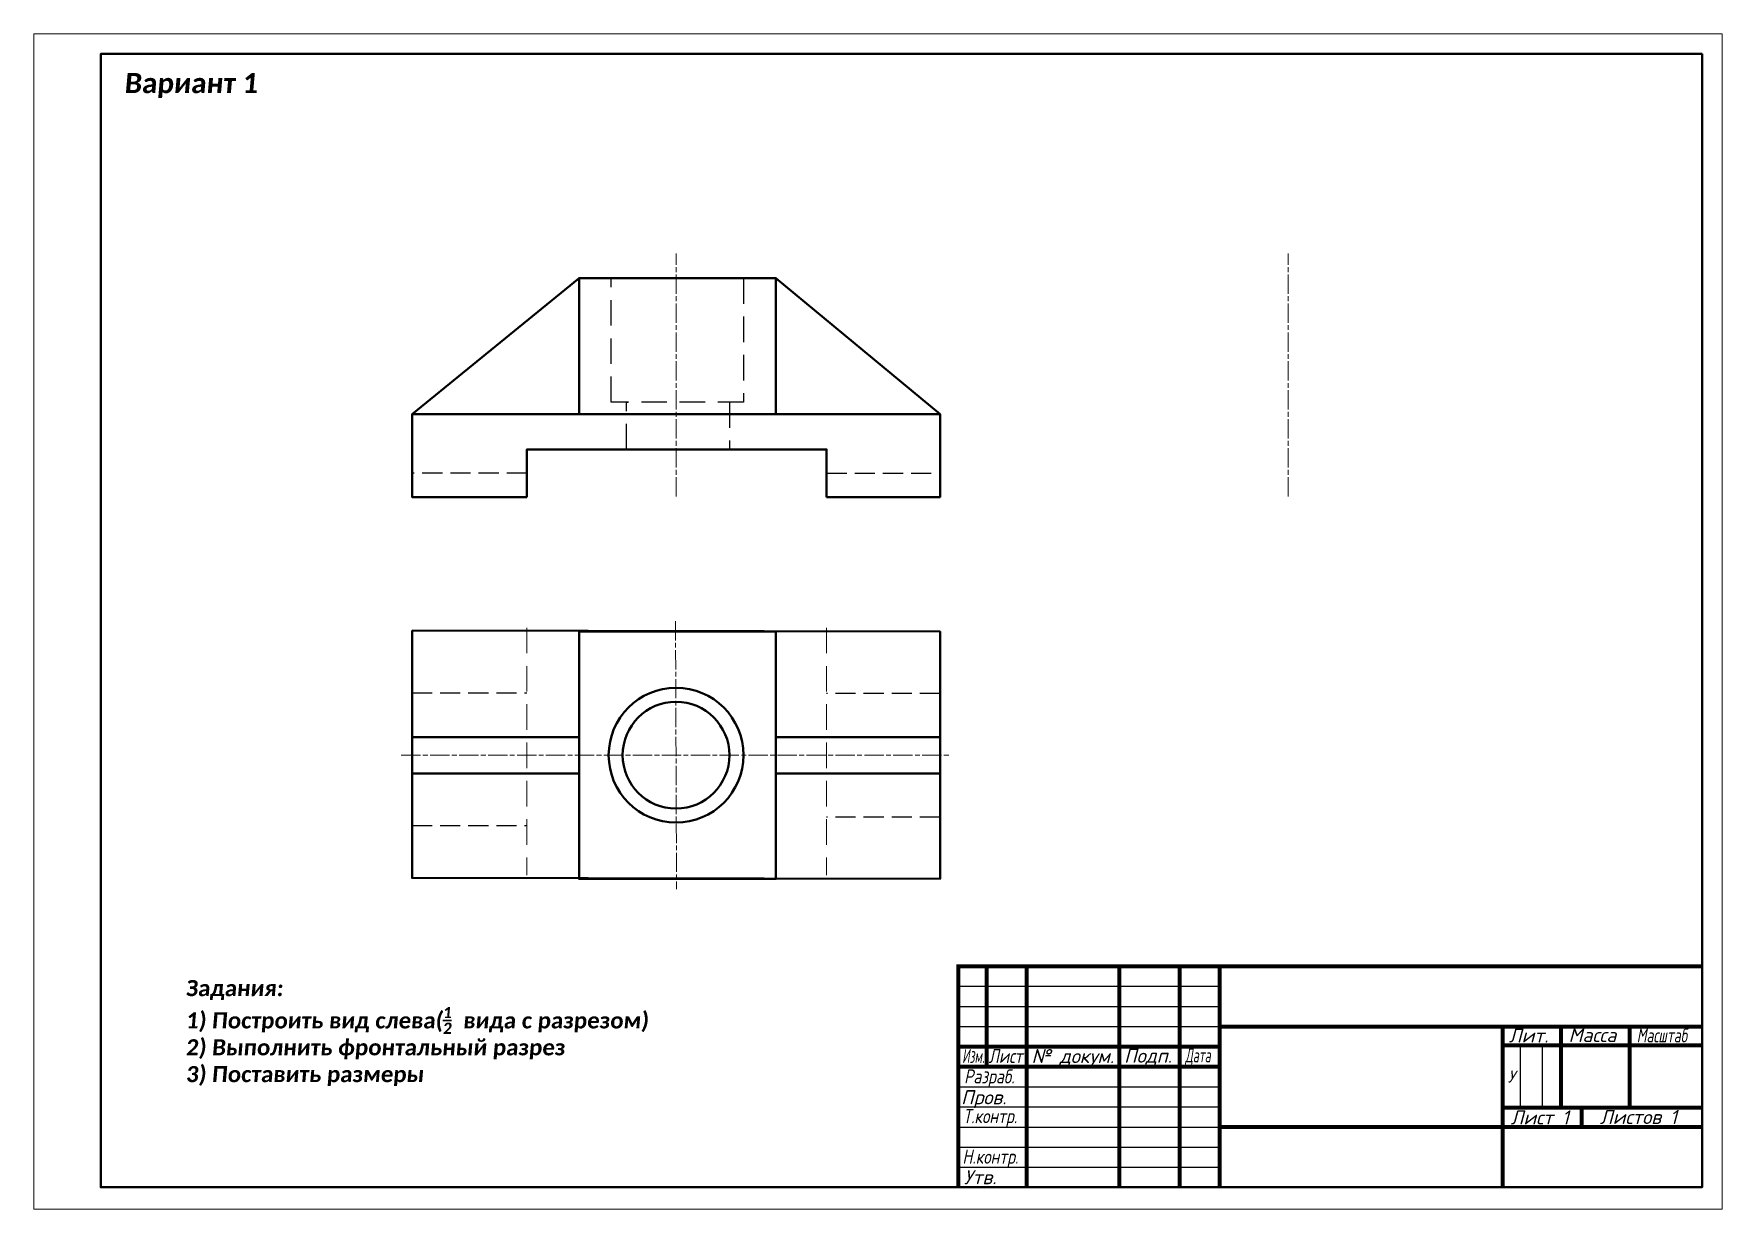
# Model space of a CAD drawing. Header units: millimetres. Extents: x 323 to 3799, y 181 to 802.
# Drawn here: x 324.2 to 744.2, y 509.9 to 802.3 of the extents above; entities that cross this region are included whole.
import ezdxf

# ---------------------------------------------------------------- set-up
doc = ezdxf.new("R2010")
doc.units = ezdxf.units.MM
for name, pattern in [('ACAD_ISO08W100', [36, 24, -3, 6, -3]), ('DASHED', [7, 5, -2, 0]), ('невидимая', [9.525, 6.35, -3.175])]:
    doc.linetypes.add(name, pattern=pattern)
doc.styles.get("Standard").update_dxf_attribs({"font": 'calibri.ttf'})
doc.styles.add('стиль1', font='calibrib.ttf', dxfattribs={"oblique": 5})

msp = doc.modelspace()

# ---------------------------------------------------------------- texts
at = {"color": 7, "lineweight": 0, "style": 'стиль1', "oblique": 5}
msp.add_text('Вариант 1', height=5, dxfattribs=at).set_placement((346.64, 787.5))
at = {"color": 5, "lineweight": 30, "insert": (361.97, 566.87), "char_height": 4, "width": 122.6531, "attachment_point": 1, "style": 'стиль1'}
msp.add_mtext('\\A1;{\\C7;Задания:\\P1) Построить вид слева(\\H0.7x;\\S1/2;\\H1.4286x;  вида с разрезом)\\P2) Выполнить фронтальный разрез\\P3) Поставить размеры}', dxfattribs=at)
at = {"char_height": 3.5}
for s, insert, width, attachment_point in [('{\\fISOCPEUR|b0|i1|c204|p34;Лит.}', (691.07, 554.84), 14.4663, 1), ('{\\fISOCPEUR|b0|i1|c204|p34;Масса}', (705.95, 554.97), 17.1298, 1), ('{\\fISOCPEUR|b0|i1|c204|p34;\\W0.7;Масштаб}', (722.91, 554.88), 18, 1), ('\\W0.6;{\\fISOCPEUR|b0|i1|c204|p34;Изм.}', (555.1, 549.73), 7, 1), ('{\\fISOCPEUR|b0|i1|c204|p34;\\W0.8;Лист}', (561.7, 549.73), 10, 1), ('{\\fISOCPEUR|b0|i1|c204|p34;№ докум.}', (572.36, 549.72), 23, 1), ('{\\fISOCPEUR|b0|i1|c204|p34;Подп.}', (601.32, 547.79), 15, 5), ('{\\fISOCPEUR|b0|i1|c204|p34;\\W0.6;Дата}', (610.6, 549.91), 10, 1), ('\\W0.8;{\\fISOCPEUR|b0|i1|c204|p34;Разраб.}', (555.59, 544.67), 17, 1), ('{\\fISOCPEUR|b0|i1|c204|p34;Пров.}', (554.84, 539.47), 17, 1), ('\\W0.8;{\\fISOCPEUR|b0|i1|c204|p34;Т.контр.}', (562.05, 532.54), 17, 5), ('{\\fISOCPEUR|b0|i1|c204|p34;Лист 1}', (691.53, 534.46), 19.6013, 1), ('{\\fISOCPEUR|b0|i1|c204|p34;Листов 1}', (713.73, 534.57), 30, 1), ('\\W0.8;{\\fISOCPEUR|b0|i1|c204|p34;Н.контр.}', (555.16, 524.7), 17, 1), ('{\\fISOCPEUR|b0|i1|c204|p34;Утв.}', (555.55, 519.59), 17, 1)]:
    msp.add_mtext(s, dxfattribs=dict(at, insert=insert, width=width, attachment_point=attachment_point))
at = {"color": 3, "insert": (691.74, 542.88), "char_height": 3, "width": 4.3536, "attachment_point": 5}
msp.add_mtext('{\\fISOCPEUR|b0|i1|c204|p34;\\C256;У}', dxfattribs=at)

# ---------------------------------------------------------------- linework, layer by layer
at = {"linetype": 'ACAD_ISO08W100', "lineweight": 15, "ltscale": 0.2}
for p, q in [((483.93, 687.18), (483.93, 747.6)), ((636.19, 687.18), (636.19, 747.6)), ((483.8, 656.16), (484.06, 589.46)), ((415.58, 622.81), (552.28, 622.81))]:
    msp.add_line(p, q, dxfattribs=at)
at = {"color": 7, "linetype": 'невидимая', "lineweight": 0}
for p, q in [((446.82, 654.52), (446.82, 592.99)), ((521.39, 654.52), (521.39, 592.99))]:
    msp.add_line(p, q, dxfattribs=at)
for p, q in [((619.17, 560.32), (619.17, 570.32)), ((554.17, 565.32), (619.17, 565.32)), ((554.17, 560.32), (619.17, 560.32)), ((554.17, 555.32), (619.17, 555.32)), ((704.03, 555.32), (689.57, 555.32)), ((693.92, 550.64), (693.92, 535.12)), ((699.39, 550.64), (699.39, 535.12)), ((554.17, 540.32), (619.17, 540.32)), ((554.17, 535.32), (619.17, 535.32)), ((554.17, 530.32), (619.17, 530.32)), ((554.17, 525.32), (619.17, 525.32)), ((554.17, 520.32), (554.17, 520.32)), ((554.17, 520.32), (554.17, 515.32)), ((554.17, 520.32), (619.17, 520.32))]:
    msp.add_line(p, q)
at = {"lineweight": 0}
msp.add_lwpolyline([(324.17, 802.26), (744.17, 802.26), (744.17, 509.87), (324.17, 509.87)], close=True, dxfattribs=at)
at = {"lineweight": 40}
for points in [[(739.17, 797.26), (739.17, 515.32), (340.82, 515.32), (340.82, 797.26)], [(459.81, 707.6), (418.26, 707.6), (459.81, 741.48), (459.81, 741.48)], [(459.81, 741.43), (508.76, 741.43), (508.76, 707.6), (459.81, 707.6)], [(508.76, 707.6), (549.6, 707.6), (508.76, 741.48), (508.76, 741.48)], [(418.26, 653.81), (549.6, 653.57), (549.6, 592.04), (418.26, 592.28)], [(459.81, 627.33), (418.26, 627.33), (418.26, 618.29), (459.81, 618.29)], [(549.6, 627.33), (508.76, 627.33), (508.76, 618.29), (549.6, 618.29)]]:
    msp.add_lwpolyline(points, close=True, dxfattribs=at)
at = {"linetype": 'невидимая', "lineweight": 25}
msp.add_lwpolyline([(467.8, 741.43), (500.7, 741.43), (500.7, 710.62), (467.8, 710.62)], close=True, dxfattribs=at)
for points in [[(471.64, 698.88), (471.64, 710.62), (472.05, 710.62)], [(497.21, 710.62), (497.21, 698.88)]]:
    msp.add_lwpolyline(points, dxfattribs=at)
at = {"lineweight": 40}
for points in [[(446.82, 687), (418.26, 687), (418.26, 707.6), (549.6, 707.6), (549.6, 687), (521.39, 687)], [(521.39, 687), (521.39, 698.88), (446.82, 698.88), (446.82, 687)]]:
    msp.add_lwpolyline(points, dxfattribs=at)
at = {"lineweight": 40, "ltscale": 0.2}
msp.add_lwpolyline([(459.8, 653.57), (508.75, 653.57), (508.78, 592.04), (459.82, 592.04)], close=True, dxfattribs=at)
at = {"lineweight": 40, "const_width": 1}
for points in [[(739.17, 570.32), (554.17, 570.32), (554.17, 515.32)], [(561.17, 570.32), (561.17, 545.32)], [(571.17, 570.32), (571.17, 515.32)], [(594.17, 570.32), (594.17, 515.32)], [(609.17, 570.32), (609.17, 515.32)], [(619.17, 570.32), (619.17, 515.32)], [(619.17, 555.32), (739.17, 555.32)], [(689.57, 555.32), (689.57, 515.32)], [(704.03, 535.12), (704.03, 555.32)], [(721.17, 555.32), (721.14, 535.12)], [(554.17, 550.32), (619.17, 550.32)], [(689.57, 550.64), (739.17, 550.64)], [(554.17, 545.32), (619.17, 545.32)], [(704.03, 535.12), (689.57, 535.12)], [(704.03, 535.12), (739.17, 535.12)], [(709.17, 535.12), (709.17, 530.32)], [(619.17, 530.32), (739.17, 530.32)]]:
    msp.add_lwpolyline(points, dxfattribs=at)
at = {"lineweight": 40}
for radius in [16.76, 13.28]:
    msp.add_circle((483.93, 622.81), radius, dxfattribs=at)
at = {"layer": 'Defpoints', "linetype": 'DASHED'}
for p, q in [((446.82, 692.94), (418.26, 692.94)), ((521.39, 692.94), (549.6, 692.94)), ((418.26, 653.81), (418.26, 622.81)), ((549.6, 653.57), (549.6, 622.81)), ((418.26, 622.81), (418.26, 638.31)), ((418.26, 638.31), (446.82, 638.31)), ((549.6, 638.19), (521.39, 638.19)), ((549.6, 635.67), (549.6, 638.19)), ((549.6, 622.81), (549.6, 635.67)), ((549.6, 622.81), (549.6, 592.04)), ((418.26, 592.28), (418.26, 618.29)), ((418.26, 618.29), (418.26, 605.28)), ((418.26, 605.28), (446.82, 605.28)), ((549.6, 607.43), (521.39, 607.43)), ((549.6, 592.04), (549.6, 607.43))]:
    msp.add_line(p, q, dxfattribs=at)

msp.set_redraw_order([(e.dxf.handle, doc.entitydb.next_handle()) for e in msp.query("TEXT MTEXT ATTDEF DIMENSION ARC_DIMENSION")])  # texts and dimensions are drawn at this point

doc.saveas('drawing.dxf')
